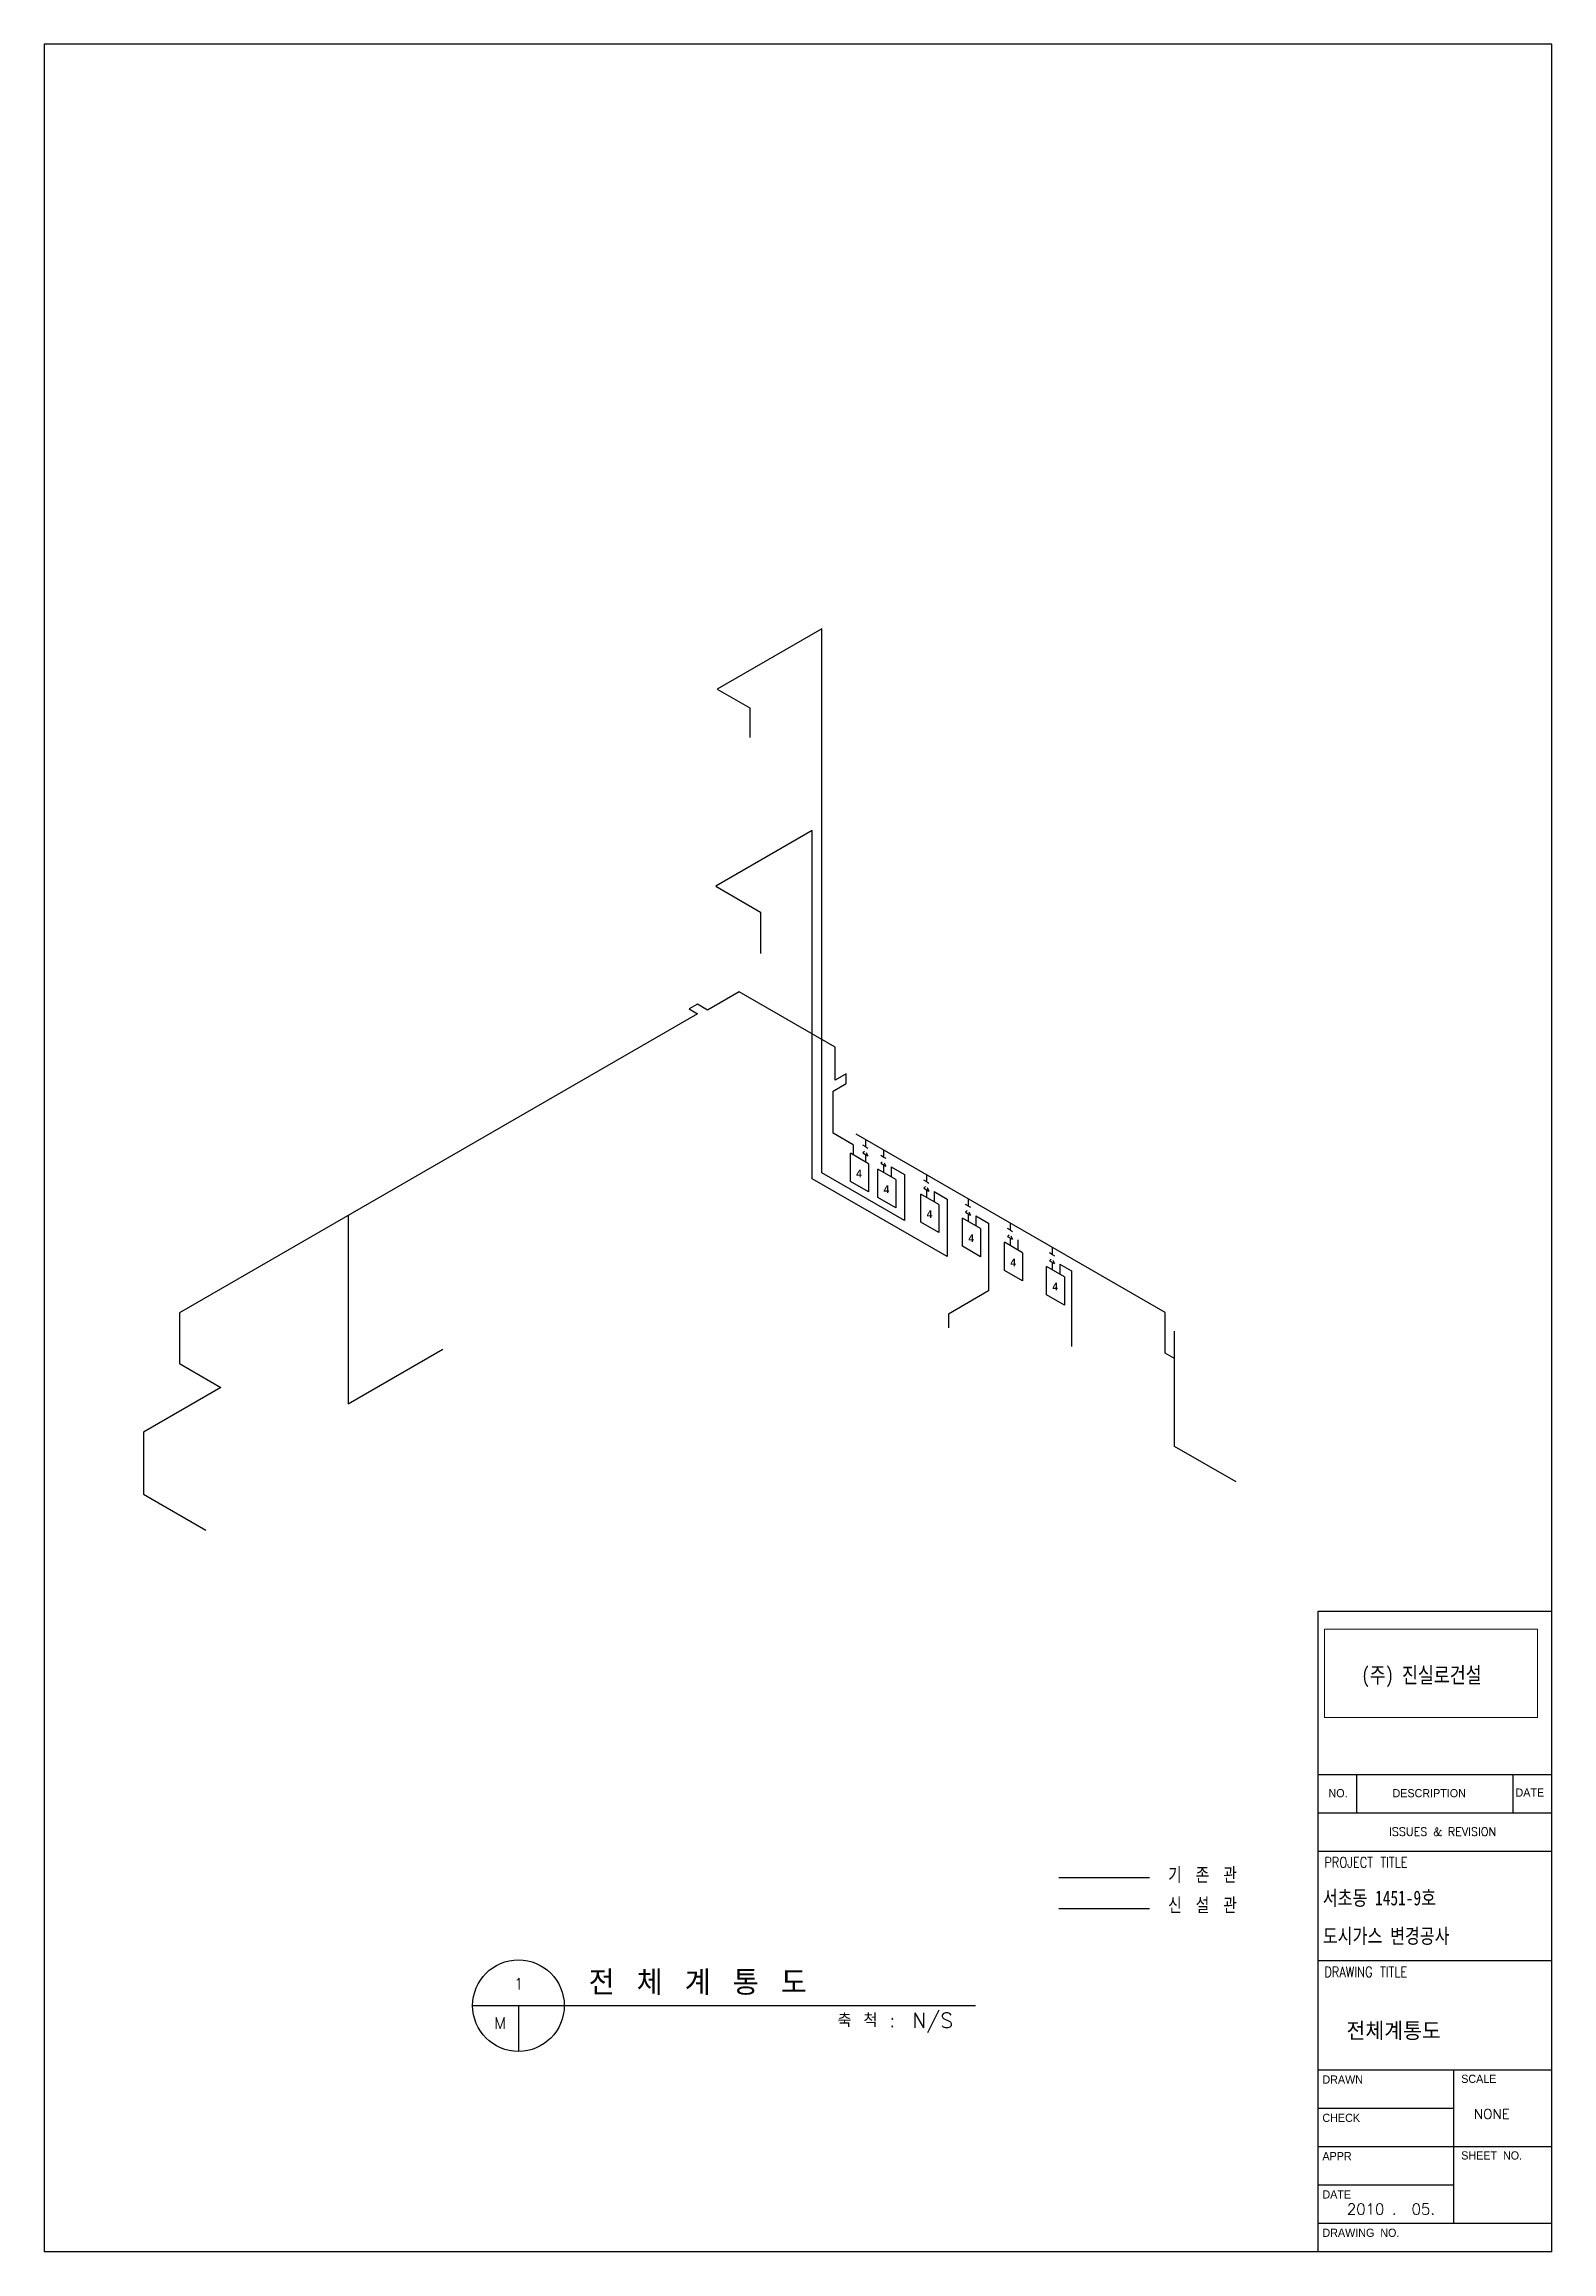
# Model space of a CAD drawing. Header units: millimetres. Extents: x 493970 to 609880, y -185954 to -114132.
# Drawn here: x 534647 to 562271, y -185954 to -145498 of the extents above; entities that cross this region are included whole.
import ezdxf
from ezdxf.enums import TextEntityAlignment as Align

# ---------------------------------------------------------------- set-up
doc = ezdxf.new("R2010")
doc.units = ezdxf.units.MM
doc.header["$LTSCALE"] = 600
for name, color, linetype in [('CEL', 7, 'Continuous'), ('GAS', 1, 'Continuous'), ('GTEXT', 2, 'Continuous'), ('기존관', 3, 'Continuous')]:
    doc.layers.add(name, color=color, linetype=linetype)
doc.styles.add('GHS', font='romans', dxfattribs={"bigfont": 'ghs'})
doc.styles.add('HGTXT', font='romans.shx', dxfattribs={"bigfont": 'whgtxt.shx'})
doc.styles.add('HSH', font='romans.shx', dxfattribs={"bigfont": 'ghs.shx'})
doc.styles.add('HTXTW', font='txt', dxfattribs={"bigfont": 'htxtw'})
doc.styles.add('ROMANS', font='Dotum.ttf', dxfattribs={"height": 250})
doc.styles.get("Standard").update_dxf_attribs({"font": 'txt.shx', "bigfont": 'whgtxt.shx'})
doc.styles.add('STYLE1', font='GungsuhChe.ttf')
doc.styles.add('굴림', font='', dxfattribs={"bigfont": '굴림'})
doc.styles.get('굴림').set_extended_font_data('Gulim', bold=True)

msp = doc.modelspace()

# ---------------------------------------------------------------- texts
at = {"style": 'STYLE1', "width": 0.8}
msp.add_text('(주) 진실로건설', height=290.7, dxfattribs=at).set_placement((558783, -175530))
for s, height, style, p in [('NO.', 150.4, 'ROMANS', (558179, -177624)), ('DESCRIPTION', 150.38, 'ROMANS', (559352, -177624)), ('DATE', 150.4, 'ROMANS', (561605, -177613)), ('ISSUES & REVISION', 150.38, 'GHS', (559288, -178329))]:
    msp.add_text(s, height=height, dxfattribs=dict(style=style)).set_placement(p)
at = {"width": 0.8}
for s, p in [('PROJECT TITLE', (558102, -178911)), ('DRAWING TITLE', (558102, -180920))]:
    msp.add_text(s, height=191.15, dxfattribs=at).set_placement(p)
at = {"layer": 'CEL', "style": 'ROMANS'}
for s, height, p in [('DRAWN', 150.4, (558068, -182871)), ('SCALE', 150.4, (560611, -182858)), ('CHECK', 150.4, (558068, -183573)), ('APPR', 150.4, (558068, -184275)), ('SHEET  NO.', 150.4, (560611, -184262)), ('DATE', 150.4, (558068, -184977)), ('DRAWING  NO.', 150.38, (558068, -185679))]:
    msp.add_text(s, height=height, dxfattribs=at).set_placement(p)
at = {"layer": 'GTEXT', "ltscale": 0.2, "style": '굴림'}
for p in [(549577, -166192), (550079, -166482), (550868, -166937), (551632, -167378), (552401, -167822), (553170, -168266)]:
    msp.add_text('4', height=139, dxfattribs=at).set_placement(p, align=Align.MIDDLE)
at = {"layer": 'GTEXT', "ltscale": 0.2, "style": 'HTXTW'}
for s, p in [('기 존 관', (555240, -179196)), ('신 설 관', (555240, -179751))]:
    msp.add_text(s, height=285.8, dxfattribs=at).set_placement(p)
at = {"layer": 'GTEXT', "style": 'STYLE1', "width": 0.8}
for s, height, p in [('서초동 1451-9호', 271.79, (558074, -179604)), ('도시가스 변경공사', 271.8, (558074, -180302))]:
    msp.add_text(s, height=height, dxfattribs=at).set_placement(p)
at = {"layer": 'GTEXT'}
for s, height, p in [('전 체 계 통 도', 451.5, (544623, -181247)), ('축 척 :', 243.9, (549183, -181833))]:
    msp.add_text(s, height=height, dxfattribs=at).set_placement(p)
for s, height, style, p in [('1', 210, 'HSH', (543253, -181148)), ('N/S', 272.8, 'HSH', (550551, -181848)), (' M', 209.9, 'HSH', (542749, -181865)), ('NONE', 180.5, 'GHS', (560842, -183517))]:
    msp.add_text(s, height=height, dxfattribs=dict(at, style=style)).set_placement(p)
at = {"layer": 'GTEXT', "lineweight": 13, "style": 'HGTXT'}
msp.add_text('전체계통도', height=326.7, dxfattribs=at).set_placement((558509, -182074))
at = {"layer": 'GTEXT', "style": 'GHS'}
msp.add_text('2010 .  05. ', height=200.51, dxfattribs=at).set_placement((559392, -185171), align=Align.MIDDLE_CENTER)

# ---------------------------------------------------------------- linework, layer by layer
for p, q in [((557991, -185954), (557991, -174214)), ((557991, -174214), (562271, -174214)), ((557991, -177205), (562271, -177205)), ((557991, -177205), (562271, -177205)), ((558693, -177205), (558693, -177907)), ((561555, -177205), (561555, -177907)), ((557991, -177907), (562271, -177907)), ((557991, -178609), (562271, -178609))]:
    msp.add_line(p, q)
at = {"lineweight": 9}
msp.add_lwpolyline([(558105, -174546), (562010, -174546), (562010, -176163), (558105, -176163)], close=True, dxfattribs=at)
at = {"layer": 'CEL'}
for p, q in [((534647, -145498), (534647, -185954)), ((562271, -145498), (534647, -145498)), ((562271, -185954), (562271, -145498)), ((557991, -180614), (562271, -180614)), ((557991, -182619), (562271, -182619)), ((560474, -185426), (560474, -182619)), ((557991, -183321), (560474, -183321)), ((557991, -184023), (562271, -184023)), ((557991, -184725), (560474, -184725)), ((557991, -185426), (562271, -185426)), ((562271, -185954), (534647, -185954))]:
    msp.add_line(p, q, dxfattribs=at)
at = {"layer": 'GAS'}
for p, q in [((548893, -156211), (546981, -157315)), ((548893, -166182), (548893, -156211)), ((546981, -157315), (547579, -157660)), ((547579, -157660), (547579, -158201)), ((548721, -159907), (546952, -160928)), ((548720, -159964), (548721, -159907)), ((548721, -166288), (548721, -159907)), ((546952, -160928), (547773, -161402)), ((547773, -161402), (547773, -162162)), ((547383, -162862), (546802, -163198)), ((549143, -163879), (547383, -162862)), ((546618, -163265), (537124, -168746)), ((546616, -163090), (546466, -163177)), ((546466, -163177), (546618, -163265)), ((546802, -163198), (546616, -163090)), ((549143, -164481), (549143, -163879)), ((549101, -164685), (549344, -164544)), ((549344, -164365), (549143, -164481)), ((549344, -164544), (549344, -164365)), ((549101, -165456), (549101, -164685)), ((549468, -165668), (549101, -165456)), ((549468, -165668), (549468, -165852)), ((555184, -168739), (549524, -165471)), ((549697, -165571), (549697, -165701)), ((549697, -165845), (549697, -165985)), ((550024, -165760), (550024, -165890)), ((550408, -167057), (548893, -166182)), ((550024, -166034), (550024, -166173)), ((550166, -166070), (550166, -166255)), ((550166, -166070), (550408, -166210)), ((550408, -166210), (550408, -167057)), ((550812, -166215), (550812, -166345)), ((551192, -167715), (548721, -166288)), ((550812, -166489), (550812, -166629)), ((550954, -166525), (550954, -166710)), ((550954, -166525), (551192, -166663)), ((551192, -166663), (551192, -167715)), ((551577, -166656), (551577, -166786)), ((540217, -166961), (540217, -170414)), ((551577, -166930), (551577, -167070)), ((551718, -166967), (551718, -167151)), ((551718, -166967), (551950, -167101)), ((551950, -167101), (551950, -168344)), ((552346, -167100), (552346, -167231)), ((552346, -167374), (552346, -167514)), ((552487, -167411), (552487, -167595)), ((553115, -167545), (553115, -167675)), ((553115, -167818), (553115, -167958)), ((553256, -167855), (553256, -168039)), ((553256, -167855), (553469, -167978)), ((553469, -167978), (553469, -169363)), ((551950, -168344), (551214, -168769)), ((537124, -168746), (537124, -169676)), ((551214, -168769), (551214, -169023)), ((555184, -169487), (555184, -168739)), ((555355, -171193), (555355, -169080)), ((540217, -170414), (541950, -169414)), ((555355, -169586), (555184, -169487)), ((537124, -169676), (537887, -170117)), ((537887, -170117), (536467, -170936)), ((536467, -170936), (536467, -172069)), ((556486, -171846), (555355, -171193)), ((536467, -172069), (537607, -172727)), ((553241, -179664), (554901, -179664))]:
    msp.add_line(p, q, dxfattribs=at)
at = {"layer": 'GTEXT'}
for p, q in [((549749, -166014), (549418, -165823)), ((549418, -166341), (549418, -165823)), ((549701, -165704), (549649, -165674)), ((549677, -165789), (549649, -165817)), ((549649, -165817), (549740, -165870)), ((549701, -165704), (549740, -165726)), ((549711, -165808), (549740, -165870)), ((550028, -165893), (549976, -165862)), ((549749, -166014), (549749, -166183)), ((549749, -166137), (549749, -166532)), ((550251, -166304), (549920, -166113)), ((549920, -166631), (549920, -166113)), ((550004, -165977), (549976, -166006)), ((549976, -166006), (550067, -166059)), ((550028, -165893), (550067, -165915)), ((550038, -165997), (550067, -166059)), ((549749, -166532), (549418, -166341)), ((550251, -166822), (549920, -166631)), ((550251, -166304), (550251, -166473)), ((550251, -166427), (550251, -166822)), ((551039, -166760), (550709, -166569)), ((550709, -167086), (550709, -166569)), ((550817, -166348), (550764, -166317)), ((550793, -166432), (550764, -166461)), ((550764, -166461), (550855, -166514)), ((550817, -166348), (550855, -166370)), ((550826, -166452), (550855, -166514)), ((551039, -166760), (551039, -166928)), ((551039, -166882), (551039, -167277)), ((551804, -167201), (551473, -167010)), ((551473, -167527), (551473, -167010)), ((551581, -166789), (551528, -166759)), ((551557, -166874), (551528, -166902)), ((551528, -166902), (551619, -166955)), ((551581, -166789), (551619, -166811)), ((551591, -166893), (551619, -166955)), ((551039, -167277), (550709, -167086)), ((551804, -167201), (551804, -167370)), ((551804, -167323), (551804, -167718)), ((552573, -167645), (552242, -167454)), ((552242, -167971), (552242, -167454)), ((552350, -167233), (552297, -167203)), ((552326, -167318), (552297, -167346)), ((552297, -167346), (552388, -167399)), ((552350, -167233), (552388, -167255)), ((552360, -167337), (552388, -167399)), ((551804, -167718), (551473, -167527)), ((552573, -167645), (552573, -167814)), ((552573, -167767), (552573, -168162)), ((553119, -167677), (553067, -167647)), ((553095, -167762), (553067, -167791)), ((553067, -167791), (553157, -167843)), ((553119, -167677), (553157, -167699)), ((553129, -167781), (553157, -167843)), ((552573, -168162), (552242, -167971)), ((553342, -168089), (553011, -167898)), ((553011, -168415), (553011, -167898)), ((553342, -168089), (553342, -168258)), ((553342, -168211), (553342, -168606)), ((553342, -168606), (553011, -168415)), ((542498, -181442), (551713, -181442)), ((543337, -181442), (543337, -182281))]:
    msp.add_line(p, q, dxfattribs=at)
msp.add_circle((543337, -181442), 839, dxfattribs=at)
at = {"layer": '기존관'}
msp.add_line((553241, -179096), (554901, -179096), dxfattribs=at)

msp.set_redraw_order([(e.dxf.handle, doc.entitydb.next_handle()) for e in msp.query("TEXT MTEXT ATTDEF DIMENSION ARC_DIMENSION")])  # texts and dimensions are drawn at this point

doc.saveas('drawing.dxf')
